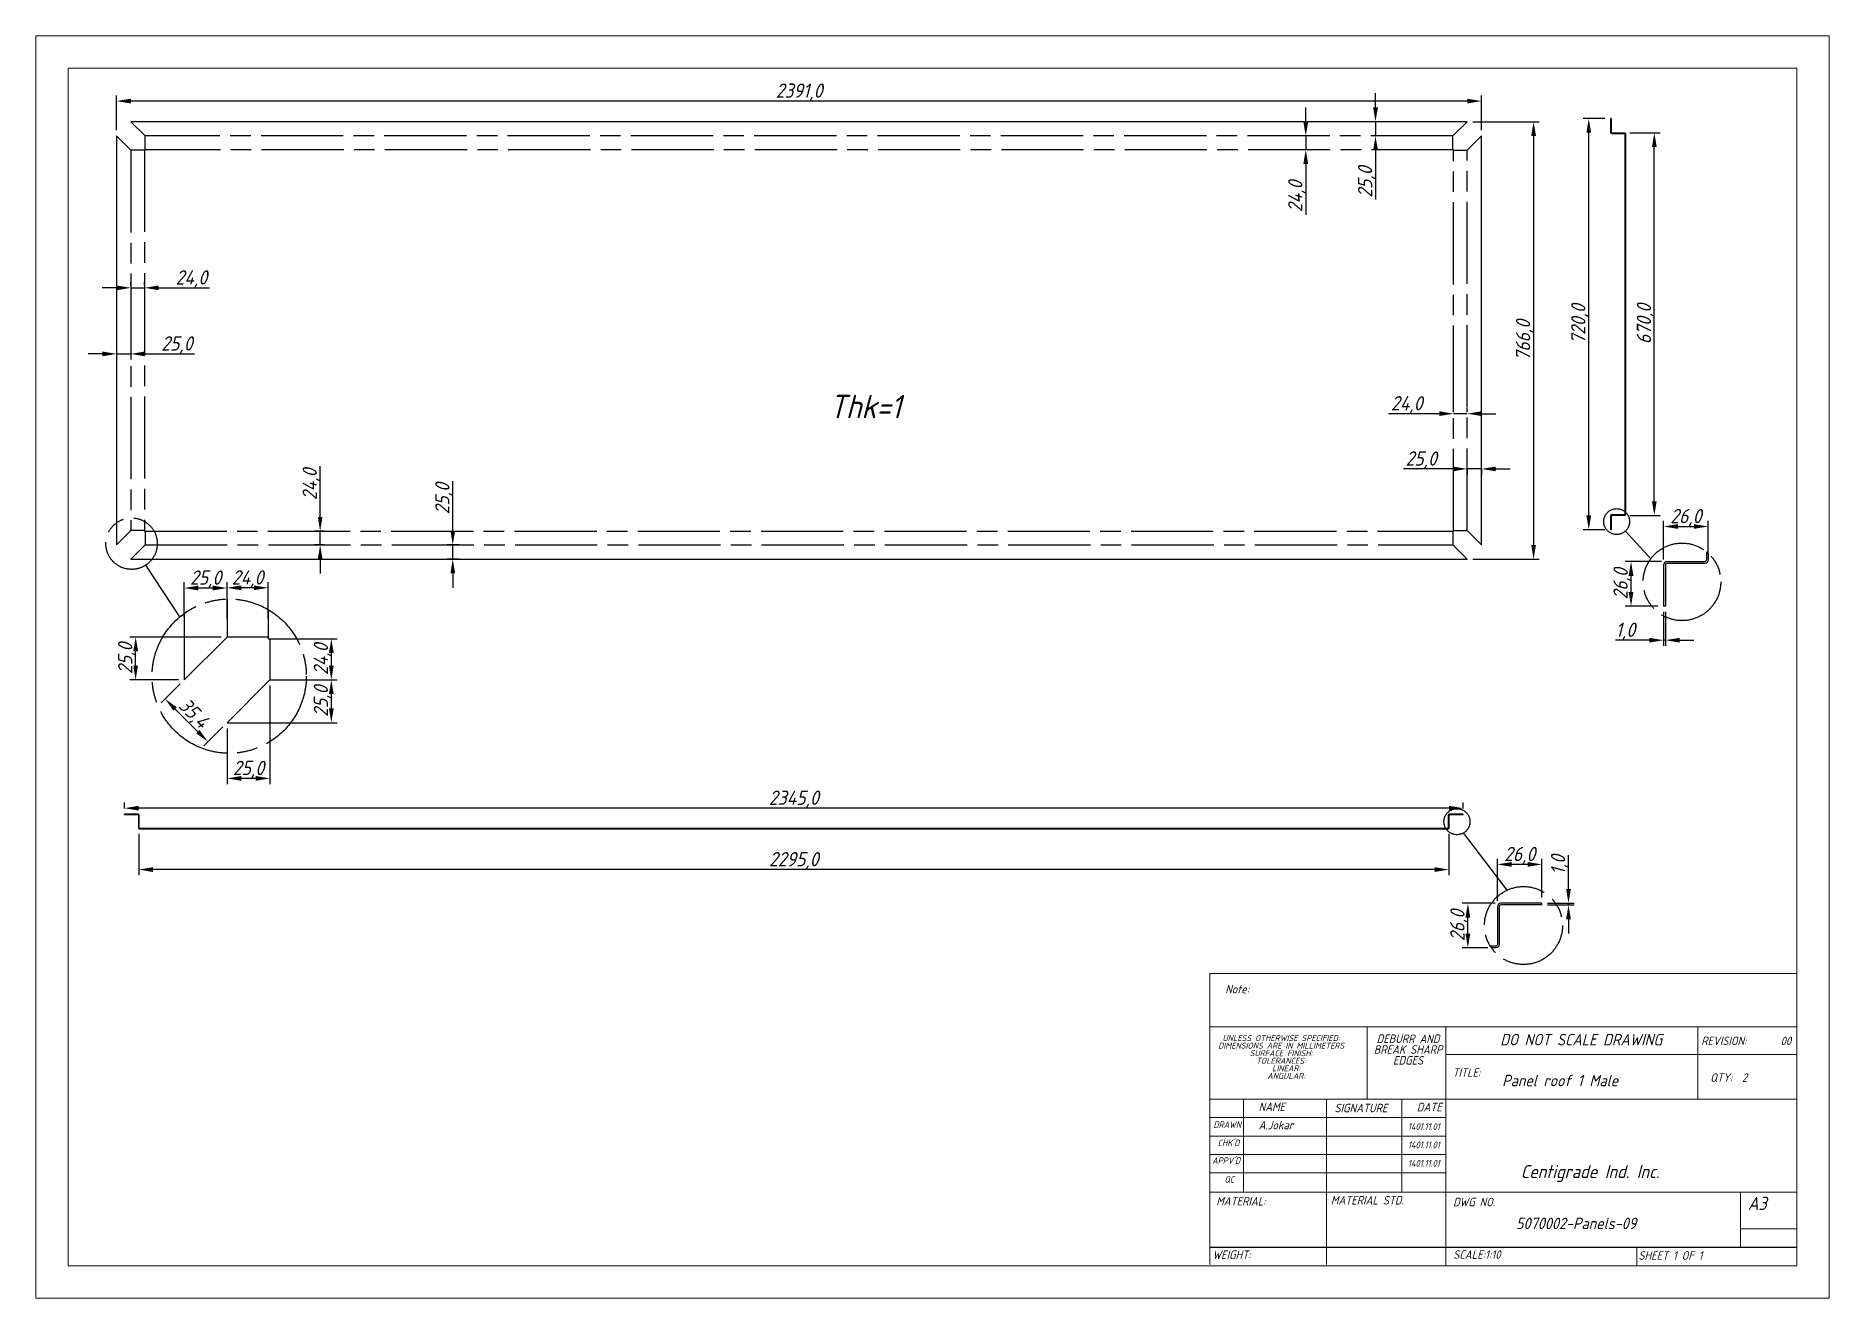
# Model space of a CAD drawing. Header units: inches. Extents: x 18597 to 101525, y -10106 to 51.
# Drawn here: x 43918 to 47059, y -2365 to -155 of the extents above; entities that cross this region are included whole.
import ezdxf

# ---------------------------------------------------------------- set-up
doc = ezdxf.new("R2010")
doc.units = ezdxf.units.IN
doc.header["$LTSCALE"] = 6
doc.header["$MEASUREMENT"] = 0
doc.linetypes.add('ACAD_ISO08W100', pattern=[36, 24, -3, 6, -3])
doc.linetypes.add('SLD-Solid', pattern=[0])
doc.styles.add('GENISO', font='geniso.shx', dxfattribs={"oblique": 15})
doc.dimstyles.new('Scale', dxfattribs={"dimscale": 10, "dimtxt": 2.5, "dimasz": 2.5, "dimexe": 1, "dimexo": 1, "dimgap": 0.1, "dimtad": 1, "dimdec": 1, "dimzin": 0, "dimtxsty": 'GENISO', "dimcen": 2.5, "dimclrd": 1, "dimclre": 1, "dimclrt": 256, "dimadec": 0, "dimazin": 0, "dimtfac": 1, "dimtdec": 1, "dimtmove": 0, "dimatfit": 3, "dimfxl": 1, "dimtzin": 0, "dimlwd": -1, "dimlwe": -1, "dimarcsym": 0})
doc.dimstyles.new('Scale 3', dxfattribs={"dimscale": 10, "dimtxt": 2.5, "dimasz": 2.5, "dimexe": 1, "dimexo": 1, "dimgap": 0.1, "dimtad": 1, "dimdec": 1, "dimlfac": 0.333333, "dimzin": 0, "dimtxsty": 'GENISO', "dimcen": 2.5, "dimclrd": 1, "dimclre": 1, "dimclrt": 256, "dimadec": 0, "dimazin": 0, "dimtfac": 1, "dimtdec": 1, "dimtmove": 0, "dimatfit": 3, "dimfxl": 1, "dimtzin": 0, "dimlwd": -1, "dimlwe": -1, "dimarcsym": 0})

msp = doc.modelspace()

# ---------------------------------------------------------------- texts
at = {"style": 'GENISO', "oblique": 15}
msp.add_text('Thk=1', height=40.989, dxfattribs=at).set_placement((45307.85, -824.11))
at = {"attachment_point": 5, "style": 'GENISO'}
for s, insert, char_height in [('Note:', (46022.61, -1823.72), 14.924), ('UNLESS OTHERWISE SPECIFIED:', (46099.53, -1909.46), 10.4468), ('DEBURR AND', (46321.83, -1910.6), 14.924), ('DO NOT SCALE DRAWING', (46625.02, -1912.16), 20.0899), ('REVISION:       00', (46914.05, -1914.29), 14.9239), ('DIMENSIONS ARE IN MILLIMETERS', (46099.53, -1922.71), 10.4468), ('SURFACE FINISH:', (46099.53, -1935.95), 10.4468), ('TOLERANCES:', (46099.53, -1949.2), 10.4468), ('BREAK SHARP', (46321.83, -1929.52), 14.9239), ('EDGES', (46321.83, -1948.44), 14.924), ('ANGULAR:', (46108.48, -1975.69), 10.447), ('LINEAR:', (46108.48, -1962.45), 10.447), ('TITLE:', (46424.25, -1969.82), 14.924), ('Panel roof 1 Male', (46588.21, -1983.81), 20.0899), ('QTY:  2', (46883.6, -1978.62), 14.924), ('NAME', (46083.13, -2029.84), 14.924), ('SIGNATURE', (46239.38, -2031.97), 14.924), ('DATE', (46359.07, -2030.31), 14.924), ('DRAWN', (46005.06, -2061), 11.48), ('A.Jokar', (46090.44, -2061.78), 14.924), ('1401.11.01', (46349.42, -2064.31), 11.939), ("CHK'D", (46007.3, -2092.97), 11.48), ('1401.11.01', (46349.42, -2096.48), 11.939), ("APPV'D", (46003.23, -2123.97), 11.48), ('1401.11.01', (46349.42, -2128.65), 11.939), ('Centigrade Ind. Inc.', (46640.73, -2146.65), 22.9599), ('QC', (46008.7, -2156.9), 11.48), ('MATERIAL:', (46029.15, -2195.18), 14.924), ('MATERIAL STD.', (46250.38, -2193.49), 14.9239), ('DWG NO.', (46437.39, -2196.61), 14.924), ('A3', (46933.55, -2198.98), 22.96), ('5070002-Panels-09', (46616.26, -2233.98), 20.0899), ('WEIGHT:', (46012.74, -2288.91), 14.924), ('SCALE:1:10', (46442.35, -2288.56), 14.924), ('SHEET 1 OF 1', (46781.48, -2290.15), 14.9239)]:
    msp.add_mtext(s, dxfattribs=dict(at, insert=insert, char_height=char_height))

# ---------------------------------------------------------------- blocks, each defined once
blk = doc.blocks.new('*D146')
at = {"color": 1, "transparency": 16777216}
for p, q in [((46435.5, -304.8), (46551.7, -304.8)), ((46541.7, -329.8), (46541.7, -1045.8)), ((46435.5, -1070.8), (46551.7, -1070.8))]:
    blk.add_line(p, q, dxfattribs=at)
for points in [[(46537.5, -329.8), (46545.9, -329.8), (46541.7, -304.8)], [(46537.5, -1045.8), (46545.9, -1045.8), (46541.7, -1070.8)]]:
    blk.add_solid(points, dxfattribs=at)
at = {"layer": 'Defpoints', "color": 0, "transparency": 16777216}
for p in [(46425.5, -304.8), (46425.5, -1070.8), (46541.7, -1070.8)]:
    blk.add_point(p, dxfattribs=at)
at = {"transparency": 16777216, "insert": (46526.3, -687.8), "char_height": 25, "attachment_point": 5, "rotation": 90, "style": 'GENISO'}
blk.add_mtext('766,0', dxfattribs=at)
blk = doc.blocks.new('*D147')
at = {"color": 1, "transparency": 16777216}
for p, q in [((44059.5, -319.8), (44059.5, -258.7)), ((46425.5, -268.7), (44084.5, -268.7)), ((46450.5, -319.8), (46450.5, -258.7))]:
    blk.add_line(p, q, dxfattribs=at)
for points in [[(44084.5, -264.6), (44084.5, -272.9), (44059.5, -268.7)], [(46425.5, -264.6), (46425.5, -272.9), (46450.5, -268.7)]]:
    blk.add_solid(points, dxfattribs=at)
at = {"layer": 'Defpoints', "color": 0, "transparency": 16777216}
for p in [(44059.5, -268.7), (44059.5, -329.8), (46450.5, -329.8)]:
    blk.add_point(p, dxfattribs=at)
at = {"transparency": 16777216, "insert": (45255, -253.4), "char_height": 25, "attachment_point": 5, "style": 'GENISO'}
blk.add_mtext('2391,0', dxfattribs=at)
blk = doc.blocks.new('*D148')
at = {"color": 1, "transparency": 16777216}
for p, q in [((44416.1, -996.8), (44416.1, -907.9)), ((44423, -1021.8), (44406.1, -1021.8)), ((44416.1, -1045.8), (44416.1, -1021.8)), ((44423, -1045.8), (44406.1, -1045.8)), ((44416.1, -1070.8), (44416.1, -1095.8))]:
    blk.add_line(p, q, dxfattribs=at)
for points in [[(44412, -996.8), (44420.3, -996.8), (44416.1, -1021.8)], [(44412, -1070.8), (44420.3, -1070.8), (44416.1, -1045.8)]]:
    blk.add_solid(points, dxfattribs=at)
at = {"layer": 'Defpoints', "color": 0, "transparency": 16777216}
for p in [(44416.1, -1021.8), (44433, -1021.8), (44433, -1045.8)]:
    blk.add_point(p, dxfattribs=at)
at = {"transparency": 16777216, "insert": (44400.8, -939.9), "char_height": 25, "attachment_point": 5, "rotation": 90, "style": 'GENISO'}
blk.add_mtext('24,0', dxfattribs=at)
blk = doc.blocks.new('*D149')
at = {"color": 1, "transparency": 16777216}
for p, q in [((44648.4, -1020.8), (44648.4, -934.4)), ((44659.8, -1045.8), (44638.4, -1045.8)), ((44648.4, -1070.8), (44648.4, -1045.8)), ((44659.8, -1070.8), (44638.4, -1070.8)), ((44648.4, -1095.8), (44648.4, -1120.8))]:
    blk.add_line(p, q, dxfattribs=at)
for points in [[(44644.3, -1020.8), (44652.6, -1020.8), (44648.4, -1045.8)], [(44644.3, -1095.8), (44652.6, -1095.8), (44648.4, -1070.8)]]:
    blk.add_solid(points, dxfattribs=at)
at = {"layer": 'Defpoints', "color": 0, "transparency": 16777216}
for p in [(44648.4, -1045.8), (44669.8, -1045.8), (44669.8, -1070.8)]:
    blk.add_point(p, dxfattribs=at)
at = {"transparency": 16777216, "insert": (44633, -965.1), "char_height": 25, "attachment_point": 5, "rotation": 90, "style": 'GENISO'}
blk.add_mtext('25,0', dxfattribs=at)
blk = doc.blocks.new('*D150')
at = {"color": 1, "transparency": 16777216}
for p, q in [((46400.5, -912.8), (46314, -912.8)), ((46450.5, -912.8), (46425.5, -912.8)), ((46425.5, -913.2), (46425.5, -922.8)), ((46450.5, -913.2), (46450.5, -922.8)), ((46475.5, -912.8), (46500.5, -912.8))]:
    blk.add_line(p, q, dxfattribs=at)
for points in [[(46400.5, -908.7), (46400.5, -917), (46425.5, -912.8)], [(46475.5, -908.7), (46475.5, -917), (46450.5, -912.8)]]:
    blk.add_solid(points, dxfattribs=at)
at = {"layer": 'Defpoints', "color": 0, "transparency": 16777216}
for p in [(46425.5, -903.2), (46450.5, -903.2), (46425.5, -912.8)]:
    blk.add_point(p, dxfattribs=at)
at = {"transparency": 16777216, "insert": (46344.8, -897.5), "char_height": 25, "attachment_point": 5, "style": 'GENISO'}
blk.add_mtext('25,0', dxfattribs=at)
blk = doc.blocks.new('*D151')
at = {"color": 1, "transparency": 16777216}
for p, q in [((46376.5, -816.1), (46287.5, -816.1)), ((46401.5, -813.5), (46401.5, -806.1)), ((46425.5, -816.1), (46401.5, -816.1)), ((46425.5, -813.5), (46425.5, -806.1)), ((46450.5, -816.1), (46475.5, -816.1))]:
    blk.add_line(p, q, dxfattribs=at)
for points in [[(46376.5, -811.9), (46376.5, -820.2), (46401.5, -816.1)], [(46450.5, -811.9), (46450.5, -820.2), (46425.5, -816.1)]]:
    blk.add_solid(points, dxfattribs=at)
at = {"layer": 'Defpoints', "color": 0, "transparency": 16777216}
for p in [(46401.5, -816.1), (46401.5, -823.5), (46425.5, -823.5)]:
    blk.add_point(p, dxfattribs=at)
at = {"transparency": 16777216, "insert": (46319.5, -800.7), "char_height": 25, "attachment_point": 5, "style": 'GENISO'}
blk.add_mtext('24,0', dxfattribs=at)
blk = doc.blocks.new('*D152')
at = {"color": 1, "transparency": 16777216}
for p, q in [((46142.6, -304.8), (46142.6, -279.8)), ((46149.9, -329.8), (46132.6, -329.8)), ((46142.6, -329.8), (46142.6, -353.8)), ((46149.9, -353.8), (46132.6, -353.8)), ((46142.6, -378.8), (46142.6, -467.8))]:
    blk.add_line(p, q, dxfattribs=at)
for points in [[(46138.4, -304.8), (46146.8, -304.8), (46142.6, -329.8)], [(46138.4, -378.8), (46146.8, -378.8), (46142.6, -353.8)]]:
    blk.add_solid(points, dxfattribs=at)
at = {"layer": 'Defpoints', "color": 0, "transparency": 16777216}
for p in [(46159.9, -329.8), (46142.6, -353.8), (46159.9, -353.8)]:
    blk.add_point(p, dxfattribs=at)
at = {"transparency": 16777216, "insert": (46127.2, -435.8), "char_height": 25, "attachment_point": 5, "rotation": 90, "style": 'GENISO'}
blk.add_mtext('24,0', dxfattribs=at)
blk = doc.blocks.new('*D153')
at = {"color": 1, "transparency": 16777216}
for p, q in [((46264.8, -279.8), (46264.8, -254.8)), ((46264.8, -304.8), (46264.8, -329.8)), ((46264.8, -354.8), (46264.8, -441.3))]:
    blk.add_line(p, q, dxfattribs=at)
for points in [[(46260.6, -279.8), (46269, -279.8), (46264.8, -304.8)], [(46260.6, -354.8), (46269, -354.8), (46264.8, -329.8)]]:
    blk.add_solid(points, dxfattribs=at)
at = {"layer": 'Defpoints', "color": 0, "transparency": 16777216}
for p in [(46264.8, -304.8), (46264.8, -329.8), (46264.8, -329.8)]:
    blk.add_point(p, dxfattribs=at)
at = {"transparency": 16777216, "insert": (46249.4, -410.6), "char_height": 25, "attachment_point": 5, "rotation": 90, "style": 'GENISO'}
blk.add_mtext('25,0', dxfattribs=at)
blk = doc.blocks.new('*D154')
at = {"color": 1, "transparency": 16777216}
for p, q in [((44034.5, -711.4), (44009.5, -711.4)), ((44059.5, -697.8), (44059.5, -721.4)), ((44059.5, -711.4), (44084.5, -711.4)), ((44084.5, -697.8), (44084.5, -721.4)), ((44109.5, -711.4), (44196, -711.4))]:
    blk.add_line(p, q, dxfattribs=at)
for points in [[(44034.5, -707.2), (44034.5, -715.6), (44059.5, -711.4)], [(44109.5, -707.2), (44109.5, -715.6), (44084.5, -711.4)]]:
    blk.add_solid(points, dxfattribs=at)
at = {"layer": 'Defpoints', "color": 0, "transparency": 16777216}
for p in [(44059.5, -687.8), (44084.5, -687.8), (44084.5, -711.4)]:
    blk.add_point(p, dxfattribs=at)
at = {"transparency": 16777216, "insert": (44165.2, -696), "char_height": 25, "attachment_point": 5, "style": 'GENISO'}
blk.add_mtext('25,0', dxfattribs=at)
blk = doc.blocks.new('*D155')
at = {"color": 1, "transparency": 16777216}
for p, q in [((44059.5, -595.7), (44034.5, -595.7)), ((44084.5, -591.1), (44084.5, -585.7)), ((44084.5, -595.7), (44108.5, -595.7)), ((44108.5, -591.1), (44108.5, -585.7)), ((44133.5, -595.7), (44222.5, -595.7))]:
    blk.add_line(p, q, dxfattribs=at)
for points in [[(44059.5, -591.6), (44059.5, -599.9), (44084.5, -595.7)], [(44133.5, -591.6), (44133.5, -599.9), (44108.5, -595.7)]]:
    blk.add_solid(points, dxfattribs=at)
at = {"layer": 'Defpoints', "color": 0, "transparency": 16777216}
for p in [(44108.5, -595.7), (44084.5, -601.1), (44108.5, -601.1)]:
    blk.add_point(p, dxfattribs=at)
at = {"transparency": 16777216, "insert": (44190.5, -580.4), "char_height": 25, "attachment_point": 5, "style": 'GENISO'}
blk.add_mtext('24,0', dxfattribs=at)
blk = doc.blocks.new('*D156')
at = {"color": 1, "transparency": 16777216}
for p, q in [((46765.5, -1075.2), (46702.4, -1075.2)), ((46712.4, -1128.2), (46712.4, -1100.2)), ((46759.5, -1153.2), (46702.4, -1153.2))]:
    blk.add_line(p, q, dxfattribs=at)
for points in [[(46708.2, -1100.2), (46716.6, -1100.2), (46712.4, -1075.2)], [(46708.2, -1128.2), (46716.6, -1128.2), (46712.4, -1153.2)]]:
    blk.add_solid(points, dxfattribs=at)
at = {"layer": 'Defpoints', "color": 0, "transparency": 16777216}
for p in [(46712.4, -1075.2), (46775.5, -1075.2), (46769.5, -1153.2)]:
    blk.add_point(p, dxfattribs=at)
at = {"transparency": 16777216, "insert": (46697, -1114.2), "char_height": 25, "attachment_point": 5, "rotation": 90, "style": 'GENISO'}
blk.add_mtext('26,0', dxfattribs=at)
blk = doc.blocks.new('*D157')
at = {"color": 1, "transparency": 16777216}
for p, q in [((46769.5, -1071.2), (46769.5, -1003.6)), ((46847.5, -1062.2), (46847.5, -1003.6)), ((46794.5, -1013.6), (46822.5, -1013.6))]:
    blk.add_line(p, q, dxfattribs=at)
for points in [[(46794.5, -1009.5), (46794.5, -1017.8), (46769.5, -1013.6)], [(46822.5, -1009.5), (46822.5, -1017.8), (46847.5, -1013.6)]]:
    blk.add_solid(points, dxfattribs=at)
at = {"layer": 'Defpoints', "color": 0, "transparency": 16777216}
for p in [(46847.5, -1013.6), (46769.5, -1081.2), (46847.5, -1072.2)]:
    blk.add_point(p, dxfattribs=at)
at = {"transparency": 16777216, "insert": (46808.5, -998.3), "char_height": 25, "attachment_point": 5, "style": 'GENISO'}
blk.add_mtext('26,0', dxfattribs=at)
blk = doc.blocks.new('*D158')
at = {"color": 1, "transparency": 16777216}
for p, q in [((46769.5, -1163.2), (46769.5, -1222.7)), ((46772.5, -1163.2), (46772.5, -1222.7)), ((46744.5, -1212.7), (46685.2, -1212.7)), ((46772.5, -1212.7), (46769.5, -1212.7)), ((46797.5, -1212.7), (46822.5, -1212.7))]:
    blk.add_line(p, q, dxfattribs=at)
for points in [[(46744.5, -1208.6), (46744.5, -1216.9), (46769.5, -1212.7)], [(46797.5, -1208.6), (46797.5, -1216.9), (46772.5, -1212.7)]]:
    blk.add_solid(points, dxfattribs=at)
at = {"layer": 'Defpoints', "color": 0, "transparency": 16777216}
for p in [(46769.5, -1153.2), (46772.5, -1153.2), (46769.5, -1212.7)]:
    blk.add_point(p, dxfattribs=at)
at = {"transparency": 16777216, "insert": (46702.4, -1197.4), "char_height": 25, "attachment_point": 5, "style": 'GENISO'}
blk.add_mtext('1,0', dxfattribs=at)
blk = doc.blocks.new('*D159')
at = {"color": 1, "transparency": 16777216}
for p, q in [((46478.3, -1669.4), (46478.3, -1595.3)), ((46556.3, -1663.4), (46556.3, -1595.3)), ((46531.3, -1605.3), (46503.3, -1605.3))]:
    blk.add_line(p, q, dxfattribs=at)
for points in [[(46503.3, -1601.2), (46503.3, -1609.5), (46478.3, -1605.3)], [(46531.3, -1601.2), (46531.3, -1609.5), (46556.3, -1605.3)]]:
    blk.add_solid(points, dxfattribs=at)
at = {"layer": 'Defpoints', "color": 0, "transparency": 16777216}
for p in [(46478.3, -1605.3), (46478.3, -1679.4), (46556.3, -1673.4)]:
    blk.add_point(p, dxfattribs=at)
at = {"transparency": 16777216, "insert": (46517.3, -1590), "char_height": 25, "attachment_point": 5, "style": 'GENISO'}
blk.add_mtext('26,0', dxfattribs=at)
blk = doc.blocks.new('*D160')
at = {"color": 1, "transparency": 16777216}
for p, q in [((46474.3, -1673.4), (46416.6, -1673.4)), ((46426.6, -1726.4), (46426.6, -1698.4)), ((46461.6, -1751.4), (46416.6, -1751.4))]:
    blk.add_line(p, q, dxfattribs=at)
for points in [[(46422.4, -1698.4), (46430.8, -1698.4), (46426.6, -1673.4)], [(46422.4, -1726.4), (46430.8, -1726.4), (46426.6, -1751.4)]]:
    blk.add_solid(points, dxfattribs=at)
at = {"layer": 'Defpoints', "color": 0, "transparency": 16777216}
for p in [(46426.6, -1673.4), (46484.3, -1673.4), (46471.6, -1751.4)]:
    blk.add_point(p, dxfattribs=at)
at = {"transparency": 16777216, "insert": (46411.2, -1712.4), "char_height": 25, "attachment_point": 5, "rotation": 90, "style": 'GENISO'}
blk.add_mtext('26,0', dxfattribs=at)
blk = doc.blocks.new('*D161')
at = {"color": 1, "transparency": 16777216}
for p, q in [((46602.8, -1648.4), (46602.8, -1589.1)), ((46566.3, -1673.4), (46612.8, -1673.4)), ((46566.3, -1676.4), (46612.8, -1676.4)), ((46602.8, -1676.4), (46602.8, -1673.4)), ((46602.8, -1701.4), (46602.8, -1726.4))]:
    blk.add_line(p, q, dxfattribs=at)
for points in [[(46598.7, -1648.4), (46607, -1648.4), (46602.8, -1673.4)], [(46598.7, -1701.4), (46607, -1701.4), (46602.8, -1676.4)]]:
    blk.add_solid(points, dxfattribs=at)
at = {"layer": 'Defpoints', "color": 0, "transparency": 16777216}
for p in [(46556.3, -1673.4), (46556.3, -1676.4), (46602.8, -1673.4)]:
    blk.add_point(p, dxfattribs=at)
at = {"transparency": 16777216, "insert": (46587.5, -1606.2), "char_height": 25, "attachment_point": 5, "rotation": 90, "style": 'GENISO'}
blk.add_mtext('1,0', dxfattribs=at)
blk = doc.blocks.new('*D162')
at = {"color": 1, "transparency": 16777216}
for p, q in [((44098.3, -1551.6), (44098.3, -1624.4)), ((46393.3, -1551.6), (46393.3, -1624.4)), ((46368.3, -1614.4), (44123.3, -1614.4))]:
    blk.add_line(p, q, dxfattribs=at)
for points in [[(44123.3, -1610.3), (44123.3, -1618.6), (44098.3, -1614.4)], [(46368.3, -1610.3), (46368.3, -1618.6), (46393.3, -1614.4)]]:
    blk.add_solid(points, dxfattribs=at)
at = {"layer": 'Defpoints', "color": 0, "transparency": 16777216}
for p in [(44098.3, -1541.6), (46393.3, -1541.6), (44098.3, -1614.4)]:
    blk.add_point(p, dxfattribs=at)
at = {"transparency": 16777216, "insert": (45245.8, -1599.1), "char_height": 25, "attachment_point": 5, "style": 'GENISO'}
blk.add_mtext('2295,0', dxfattribs=at)
blk = doc.blocks.new('*D163')
at = {"color": 1, "transparency": 16777216}
for p, q in [((46710.5, -324.3), (46763.2, -324.3)), ((46753.2, -969.3), (46753.2, -349.3)), ((46710.5, -994.3), (46763.2, -994.3))]:
    blk.add_line(p, q, dxfattribs=at)
for points in [[(46749.1, -349.3), (46757.4, -349.3), (46753.2, -324.3)], [(46749.1, -969.3), (46757.4, -969.3), (46753.2, -994.3)]]:
    blk.add_solid(points, dxfattribs=at)
at = {"layer": 'Defpoints', "color": 0, "transparency": 16777216}
for p in [(46700.5, -324.3), (46753.2, -324.3), (46700.5, -994.3)]:
    blk.add_point(p, dxfattribs=at)
at = {"transparency": 16777216, "insert": (46737.9, -659.3), "char_height": 25, "attachment_point": 5, "rotation": 90, "style": 'GENISO'}
blk.add_mtext('670,0', dxfattribs=at)
blk = doc.blocks.new('*D164')
at = {"color": 1, "transparency": 16777216}
for p, q in [((44369.8, -1282.2), (44445.7, -1282.2)), ((44435.7, -1332.2), (44435.7, -1307.2)), ((44365.3, -1357.2), (44445.7, -1357.2))]:
    blk.add_line(p, q, dxfattribs=at)
for points in [[(44431.5, -1307.2), (44439.9, -1307.2), (44435.7, -1282.2)], [(44431.5, -1332.2), (44439.9, -1332.2), (44435.7, -1357.2)]]:
    blk.add_solid(points, dxfattribs=at)
at = {"layer": 'Defpoints', "color": 0, "transparency": 16777216}
for p in [(44359.8, -1282.2), (44435.7, -1282.2), (44355.3, -1357.2)]:
    blk.add_point(p, dxfattribs=at)
at = {"transparency": 16777216, "insert": (44420.3, -1319.7), "char_height": 25, "attachment_point": 5, "rotation": 90, "style": 'GENISO'}
blk.add_mtext('25,0', dxfattribs=at)
blk = doc.blocks.new('*D165')
at = {"color": 1, "transparency": 16777216}
for p, q in [((44178, -1172.4), (44178, -1111.4)), ((44228, -1121.4), (44203, -1121.4)), ((44253, -1130.7), (44253, -1111.4))]:
    blk.add_line(p, q, dxfattribs=at)
for points in [[(44203, -1117.2), (44203, -1125.6), (44178, -1121.4)], [(44228, -1117.2), (44228, -1125.6), (44253, -1121.4)]]:
    blk.add_solid(points, dxfattribs=at)
at = {"layer": 'Defpoints', "color": 0, "transparency": 16777216}
for p in [(44178, -1121.4), (44253, -1140.7), (44178, -1182.4)]:
    blk.add_point(p, dxfattribs=at)
at = {"transparency": 16777216, "insert": (44215.5, -1106), "char_height": 25, "attachment_point": 5, "style": 'GENISO'}
blk.add_mtext('25,0', dxfattribs=at)
blk = doc.blocks.new('*D166')
at = {"color": 1, "transparency": 16777216}
for p, q in [((44253, -1174.7), (44253, -1111)), ((44300, -1121), (44278, -1121)), ((44325, -1174.7), (44325, -1111))]:
    blk.add_line(p, q, dxfattribs=at)
for points in [[(44278, -1116.9), (44278, -1125.2), (44253, -1121)], [(44300, -1116.9), (44300, -1125.2), (44325, -1121)]]:
    blk.add_solid(points, dxfattribs=at)
at = {"layer": 'Defpoints', "color": 0, "transparency": 16777216}
for p in [(44253, -1121), (44253, -1184.7), (44325, -1184.7)]:
    blk.add_point(p, dxfattribs=at)
at = {"transparency": 16777216, "insert": (44289, -1105.7), "char_height": 25, "attachment_point": 5, "style": 'GENISO'}
blk.add_mtext('24,0', dxfattribs=at)
blk = doc.blocks.new('*D167')
at = {"color": 1, "transparency": 16777216}
for p, q in [((44357.2, -1210.2), (44445.7, -1210.2)), ((44435.7, -1257.2), (44435.7, -1235.2)), ((44357.2, -1282.2), (44445.7, -1282.2))]:
    blk.add_line(p, q, dxfattribs=at)
for points in [[(44431.5, -1235.2), (44439.9, -1235.2), (44435.7, -1210.2)], [(44431.5, -1257.2), (44439.9, -1257.2), (44435.7, -1282.2)]]:
    blk.add_solid(points, dxfattribs=at)
at = {"layer": 'Defpoints', "color": 0, "transparency": 16777216}
for p in [(44347.2, -1210.2), (44435.7, -1210.2), (44347.2, -1282.2)]:
    blk.add_point(p, dxfattribs=at)
at = {"transparency": 16777216, "insert": (44420.3, -1246.2), "char_height": 25, "attachment_point": 5, "rotation": 90, "style": 'GENISO'}
blk.add_mtext('24,0', dxfattribs=at)
blk = doc.blocks.new('*D168')
at = {"color": 1, "transparency": 16777216}
for p, q in [((44170.9, -1289.3), (44137.5, -1322.7)), ((44201.9, -1373), (44162.3, -1333.3)), ((44245.9, -1364.3), (44212.5, -1397.7))]:
    blk.add_line(p, q, dxfattribs=at)
for points in [[(44165.2, -1330.4), (44159.3, -1336.3), (44144.6, -1315.6)], [(44204.9, -1370), (44199, -1375.9), (44219.6, -1390.6)]]:
    blk.add_solid(points, dxfattribs=at)
at = {"layer": 'Defpoints', "color": 0, "transparency": 16777216}
for p in [(44178, -1282.2), (44144.6, -1315.6), (44253, -1357.2)]:
    blk.add_point(p, dxfattribs=at)
at = {"transparency": 16777216, "insert": (44193, -1342.3), "char_height": 25, "attachment_point": 5, "rotation": 315, "style": 'GENISO'}
blk.add_mtext('35,4', dxfattribs=at)
blk = doc.blocks.new('*D169')
at = {"color": 1, "transparency": 16777216}
for p, q in [((44243, -1207.2), (44082.9, -1207.2)), ((44092.9, -1257.2), (44092.9, -1232.2)), ((44168, -1282.2), (44082.9, -1282.2))]:
    blk.add_line(p, q, dxfattribs=at)
for points in [[(44088.8, -1232.2), (44097.1, -1232.2), (44092.9, -1207.2)], [(44088.8, -1257.2), (44097.1, -1257.2), (44092.9, -1282.2)]]:
    blk.add_solid(points, dxfattribs=at)
at = {"layer": 'Defpoints', "color": 0, "transparency": 16777216}
for p in [(44092.9, -1207.2), (44253, -1207.2), (44178, -1282.2)]:
    blk.add_point(p, dxfattribs=at)
at = {"transparency": 16777216, "insert": (44077.6, -1244.7), "char_height": 25, "attachment_point": 5, "rotation": 90, "style": 'GENISO'}
blk.add_mtext('25,0', dxfattribs=at)
blk = doc.blocks.new('*D170')
at = {"color": 1, "transparency": 16777216}
for p, q in [((44328, -1292.2), (44328, -1464.7)), ((44253, -1367.2), (44253, -1464.7)), ((44303, -1454.7), (44278, -1454.7))]:
    blk.add_line(p, q, dxfattribs=at)
for points in [[(44278, -1450.5), (44278, -1458.9), (44253, -1454.7)], [(44303, -1450.5), (44303, -1458.9), (44328, -1454.7)]]:
    blk.add_solid(points, dxfattribs=at)
at = {"layer": 'Defpoints', "color": 0, "transparency": 16777216}
for p in [(44328, -1282.2), (44253, -1357.2), (44253, -1454.7)]:
    blk.add_point(p, dxfattribs=at)
at = {"transparency": 16777216, "insert": (44290.5, -1439.3), "char_height": 25, "attachment_point": 5, "style": 'GENISO'}
blk.add_mtext('25,0', dxfattribs=at)
blk = doc.blocks.new('*D171')
at = {"color": 1, "transparency": 16777216}
for p, q in [((46666.5, -299.3), (46628.4, -299.3)), ((46638.4, -994.3), (46638.4, -324.3)), ((46666.5, -1019.3), (46628.4, -1019.3))]:
    blk.add_line(p, q, dxfattribs=at)
for points in [[(46634.2, -324.3), (46642.5, -324.3), (46638.4, -299.3)], [(46634.2, -994.3), (46642.5, -994.3), (46638.4, -1019.3)]]:
    blk.add_solid(points, dxfattribs=at)
at = {"layer": 'Defpoints', "color": 0, "transparency": 16777216}
for p in [(46638.4, -299.3), (46676.5, -299.3), (46676.5, -1019.3)]:
    blk.add_point(p, dxfattribs=at)
at = {"transparency": 16777216, "insert": (46623, -659.3), "char_height": 25, "attachment_point": 5, "rotation": 90, "style": 'GENISO'}
blk.add_mtext('720,0', dxfattribs=at)
blk = doc.blocks.new('*D172')
at = {"color": 1, "transparency": 16777216}
for p, q in [((44073.3, -1507.6), (44073.3, -1496.9)), ((46393.3, -1506.9), (44098.3, -1506.9)), ((46418.3, -1507.6), (46418.3, -1496.9))]:
    blk.add_line(p, q, dxfattribs=at)
for points in [[(44098.3, -1502.7), (44098.3, -1511), (44073.3, -1506.9)], [(46393.3, -1502.7), (46393.3, -1511), (46418.3, -1506.9)]]:
    blk.add_solid(points, dxfattribs=at)
at = {"layer": 'Defpoints', "color": 0, "transparency": 16777216}
for p in [(44073.3, -1506.9), (44073.3, -1517.6), (46418.3, -1517.6)]:
    blk.add_point(p, dxfattribs=at)
at = {"transparency": 16777216, "insert": (45245.8, -1491.5), "char_height": 25, "attachment_point": 5, "style": 'GENISO'}
blk.add_mtext('2345,0', dxfattribs=at)

# ---------------------------------------------------------------- dimensions: what is measured, and where the dimension line sits
for base, p1, p2, dimstyle, picture, middle in [((44059.51, -268.73), (46450.51, -329.84), (44059.51, -329.84), 'Scale', '*D147', (45255.01, -253.36)), ((44108.51, -595.74), (44084.51, -601.1), (44108.51, -601.1), 'Scale', '*D155', (44190.49, -580.36)), ((44084.51, -711.39), (44059.51, -687.84), (44084.51, -687.84), 'Scale', '*D154', (44165.24, -696.01)), ((46401.51, -816.07), (46425.51, -823.52), (46401.51, -823.52), 'Scale', '*D151', (46319.53, -800.7)), ((46425.51, -912.84), (46450.51, -903.16), (46425.51, -903.16), 'Scale', '*D150', (46344.78, -897.46)), ((46847.52, -1013.64), (46769.52, -1081.23), (46847.52, -1072.23), 'Scale 3', '*D157', (46808.52, -998.27)), ((44178, -1121.4), (44253, -1140.67), (44178, -1182.39), 'Scale 3', '*D165', (44215.5, -1106.02)), ((44253, -1121.03), (44325, -1184.67), (44253, -1184.67), 'Scale 3', '*D166', (44289, -1105.65)), ((46769.52, -1212.75), (46772.52, -1153.23), (46769.52, -1153.23), 'Scale 3', '*D158', (46702.38, -1197.37)), ((44253, -1454.68), (44328, -1282.22), (44253, -1357.22), 'Scale 3', '*D170', (44290.5, -1439.31)), ((44073.27, -1506.86), (46418.27, -1517.59), (44073.27, -1517.59), 'Scale', '*D172', (45245.77, -1491.48)), ((44098.27, -1614.44), (46393.27, -1541.59), (44098.27, -1541.59), 'Scale', '*D162', (45245.77, -1599.07)), ((46478.33, -1605.34), (46556.33, -1673.35), (46478.33, -1679.35), 'Scale 3', '*D159', (46517.33, -1589.96))]:
    dim = msp.add_linear_dim(base=base, p1=p1, p2=p2, dimstyle=dimstyle)
    dim.commit()
    dim.dimension.update_dxf_attribs({"geometry": picture, "text_midpoint": middle})
for base, p1, p2, dimstyle, picture, middle in [((46142.59, -353.84), (46159.94, -329.84), (46159.94, -353.84), 'Scale', '*D152', (46127.22, -435.82)), ((46264.81, -329.84), (46264.81, -304.84), (46264.81, -329.84), 'Scale', '*D153', (46249.43, -410.57)), ((46541.69, -1070.84), (46425.51, -304.84), (46425.51, -1070.84), 'Scale', '*D146', (46526.31, -687.84)), ((46638.37, -299.27), (46676.49, -1019.27), (46676.49, -299.27), 'Scale', '*D171', (46622.99, -659.27)), ((46753.24, -324.27), (46700.49, -994.27), (46700.49, -324.27), 'Scale', '*D163', (46737.86, -659.27)), ((44416.14, -1021.84), (44432.97, -1045.84), (44432.97, -1021.84), 'Scale', '*D148', (44400.76, -939.86)), ((44648.42, -1045.84), (44669.77, -1070.84), (44669.77, -1045.84), 'Scale', '*D149', (44633.04, -965.11)), ((46712.39, -1075.23), (46769.52, -1153.23), (46775.52, -1075.23), 'Scale 3', '*D156', (46697.02, -1114.23)), ((44092.93, -1207.22), (44178, -1282.22), (44253, -1207.22), 'Scale 3', '*D169', (44077.56, -1244.72)), ((44435.68, -1210.22), (44347.25, -1282.22), (44347.25, -1210.22), 'Scale 3', '*D167', (44420.31, -1246.22)), ((44435.68, -1282.22), (44355.34, -1357.22), (44359.85, -1282.22), 'Scale 3', '*D164', (44420.31, -1319.72)), ((46602.83, -1673.35), (46556.33, -1676.35), (46556.33, -1673.35), 'Scale 3', '*D161', (46587.46, -1606.22)), ((46426.61, -1673.35), (46471.64, -1751.35), (46484.33, -1673.35), 'Scale 3', '*D160', (46411.23, -1712.35))]:
    dim = msp.add_linear_dim(base=base, p1=p1, p2=p2, angle=90, dimstyle=dimstyle)
    dim.commit()
    dim.dimension.update_dxf_attribs({"geometry": picture, "text_midpoint": middle})
dim = msp.add_aligned_dim(p1=(44253, -1357.22), p2=(44178, -1282.22), distance=47.25, dimstyle='Scale 3')
dim.commit()
dim.dimension.update_dxf_attribs({"geometry": '*D168', "text_midpoint": (44192.96, -1342.26)})

# ---------------------------------------------------------------- linework, layer by layer
for p, q in [((44109.51, -329.84), (44084.51, -304.84)), ((46400.51, -329.84), (46425.51, -304.84)), ((46677.49, -299.27), (46676.49, -299.27)), ((44084.51, -354.84), (44059.51, -329.84)), ((44109.51, -353.84), (44109.51, -329.84)), ((46400.51, -353.84), (46400.51, -329.84)), ((46425.51, -354.84), (46450.51, -329.84)), ((44108.51, -354.84), (44084.51, -354.84)), ((46401.51, -354.84), (46425.51, -354.84)), ((44084.51, -1020.84), (44059.51, -1045.84)), ((44108.51, -1020.84), (44084.51, -1020.84)), ((44109.51, -1021.84), (44109.51, -1045.84)), ((46400.51, -1021.84), (46400.51, -1045.84)), ((46401.51, -1020.84), (46425.51, -1020.84)), ((46425.51, -1020.84), (46450.51, -1045.84)), ((46677.49, -1019.27), (46676.49, -1019.27)), ((44109.51, -1045.84), (44084.51, -1070.84)), ((46400.51, -1045.84), (46425.51, -1070.84)), ((46772.52, -1153.23), (46769.52, -1153.23)), ((44253, -1207.22), (44178, -1282.22)), ((44325, -1207.22), (44253, -1207.22)), ((44328, -1210.22), (44328, -1282.22)), ((44328, -1282.22), (44253, -1357.22)), ((44073.27, -1518.59), (44073.27, -1517.59)), ((46418.27, -1518.59), (46418.27, -1517.59)), ((46556.33, -1676.35), (46556.33, -1673.35)), ((45974.72, -2275.86), (47002.65, -2275.86))]:
    msp.add_line(p, q)
at = {"linetype": 'ACAD_ISO08W100'}
for p, q in [((46746.94, -1070.3), (46702.5, -1021.76)), ((44170.23, -1171.98), (44110.52, -1081.27)), ((46495.56, -1650.28), (46419.07, -1550.18))]:
    msp.add_line(p, q, dxfattribs=at)
at = {"color": 7, "linetype": 'SLD-Solid', "lineweight": 0}
for p, q in [((45974.72, -1796.36), (47002.65, -1796.36)), ((45974.72, -1796.36), (45974.72, -1889.82)), ((45974.72, -1889.82), (47002.65, -1889.82)), ((45974.72, -1889.82), (45974.72, -2306.14)), ((46250.25, -1889.82), (46250.25, -2016.61)), ((46388.01, -1889.82), (46388.01, -2308.03)), ((46829.23, -2016.61), (46829.23, -1889.82)), ((47002.65, -1938.07), (46388.01, -1938.07)), ((47002.65, -2016.61), (45974.72, -2016.61)), ((46033.77, -2016.61), (46033.77, -2179.35)), ((46179.03, -2016.61), (46179.03, -2306.14)), ((46310.8, -2016.61), (46310.8, -2179.35)), ((46388.01, -2306.14), (46388.01, -2016.61)), ((46388.01, -2048.78), (45974.72, -2048.78)), ((46388.01, -2080.95), (45974.72, -2080.95)), ((46388.01, -2113.12), (45974.72, -2113.12)), ((46388.01, -2145.29), (45974.72, -2145.29)), ((46053.45, -2179.35), (45974.72, -2179.35)), ((46053.45, -2179.35), (47002.65, -2179.35)), ((46904.25, -2275.86), (46904.25, -2179.35)), ((47002.65, -2243.69), (46904.25, -2243.69)), ((46722.58, -2308.03), (46722.58, -2275.86))]:
    msp.add_line(p, q, dxfattribs=at)
for points in [[(43918.12, -154.53), (47059.42, -154.53), (47059.42, -2364.8), (43918.12, -2364.8)], [(43974.89, -211.3), (47002.65, -211.3), (47002.65, -2308.03), (43974.89, -2308.03)]]:
    msp.add_lwpolyline(points, close=True, dxfattribs=at)
for points in [[(46425.51, -304.84), (44084.51, -304.84)], [(44059.51, -329.84), (44059.51, -1045.84)], [(46450.51, -1045.84), (46450.51, -329.84)], [(44084.51, -1070.84), (46425.51, -1070.84)], [(44178, -1165.96), (44178, -1282.22)], [(44253, -1357.22), (44364.47, -1357.22)]]:
    msp.add_lwpolyline(points)
for points in [[(46676.49, -299.27), (46676.49, -323.27, 0.4142136), (46678.49, -325.27), (46700.49, -325.27, -0.4142136), (46701.49, -326.27), (46701.49, -992.27, -0.4142136), (46700.49, -993.27), (46678.49, -993.27, 0.4142136), (46676.49, -995.27), (46676.49, -1019.27)], [(46677.49, -299.27), (46677.49, -323.27, 0.4142136), (46678.49, -324.27), (46700.49, -324.27, -0.4142136), (46702.49, -326.27), (46702.49, -992.27, -0.4142136), (46700.49, -994.27), (46678.49, -994.27, 0.4142136), (46677.49, -995.27), (46677.49, -1019.27)], [(46844.52, -1057.85), (46844.52, -1072.23, -0.4142136), (46841.52, -1075.23), (46775.52, -1075.23, 0.4142136), (46769.52, -1081.23), (46769.52, -1153.23)], [(46847.52, -1060.44), (46847.52, -1072.23, -0.4142136), (46841.52, -1078.23), (46775.52, -1078.23, 0.4142136), (46772.52, -1081.23), (46772.52, -1153.23)], [(46418.27, -1517.59), (46394.27, -1517.59, 0.4142136), (46392.27, -1519.59), (46392.27, -1541.59, -0.4142136), (46391.27, -1542.59), (44100.27, -1542.59, -0.4142136), (44099.27, -1541.59), (44099.27, -1519.59, 0.4142136), (44097.27, -1517.59), (44073.27, -1517.59)], [(46418.27, -1518.59), (46394.27, -1518.59, 0.4142136), (46393.27, -1519.59), (46393.27, -1541.59, -0.4142136), (46391.27, -1543.59), (44100.27, -1543.59, -0.4142136), (44098.27, -1541.59), (44098.27, -1519.59, 0.4142136), (44097.27, -1518.59), (44073.27, -1518.59)], [(46556.33, -1673.35), (46484.33, -1673.35, 0.4142136), (46478.33, -1679.35), (46478.33, -1745.35, -0.4142136), (46475.33, -1748.35), (46465.98, -1748.35)], [(46556.33, -1676.35), (46484.33, -1676.35, 0.4142136), (46481.33, -1679.35), (46481.33, -1745.35, -0.4142136), (46475.33, -1751.35), (46467.96, -1751.35)]]:
    msp.add_lwpolyline(points, format="xyb")
at = {"linetype": 'ACAD_ISO08W100'}
for points in [[(46400.51, -329.84), (44109.51, -329.84)], [(44084.51, -354.84), (44084.51, -1020.84)], [(46425.51, -1020.84), (46425.51, -354.84)], [(44109.51, -1045.84), (46400.51, -1045.84)], [(44253, -1140.67), (44253, -1207.22)], [(44325, -1159.11), (44325, -1210.22), (44374.93, -1210.22)], [(44328, -1282.22), (44391.69, -1282.22)]]:
    msp.add_lwpolyline(points, dxfattribs=at)
msp.add_lwpolyline([(44108.51, -353.84), (44108.51, -1021.84), (46401.51, -1021.84), (46401.51, -353.84)], close=True, dxfattribs=at)
for centre, radius in [((44085.77, -1043.66), 45.03), ((46687.2, -1005.05), 22.65), ((46801.66, -1110.57), 67.94), ((44256.78, -1275.69), 135.08), ((46407.49, -1530.59), 22.76), ((46524, -1712.35), 68.28)]:
    msp.add_circle(centre, radius, dxfattribs=at)

msp.set_redraw_order([(e.dxf.handle, doc.entitydb.next_handle()) for e in msp.query("TEXT MTEXT ATTDEF DIMENSION ARC_DIMENSION")])  # texts and dimensions are drawn at this point

doc.saveas('drawing.dxf')
